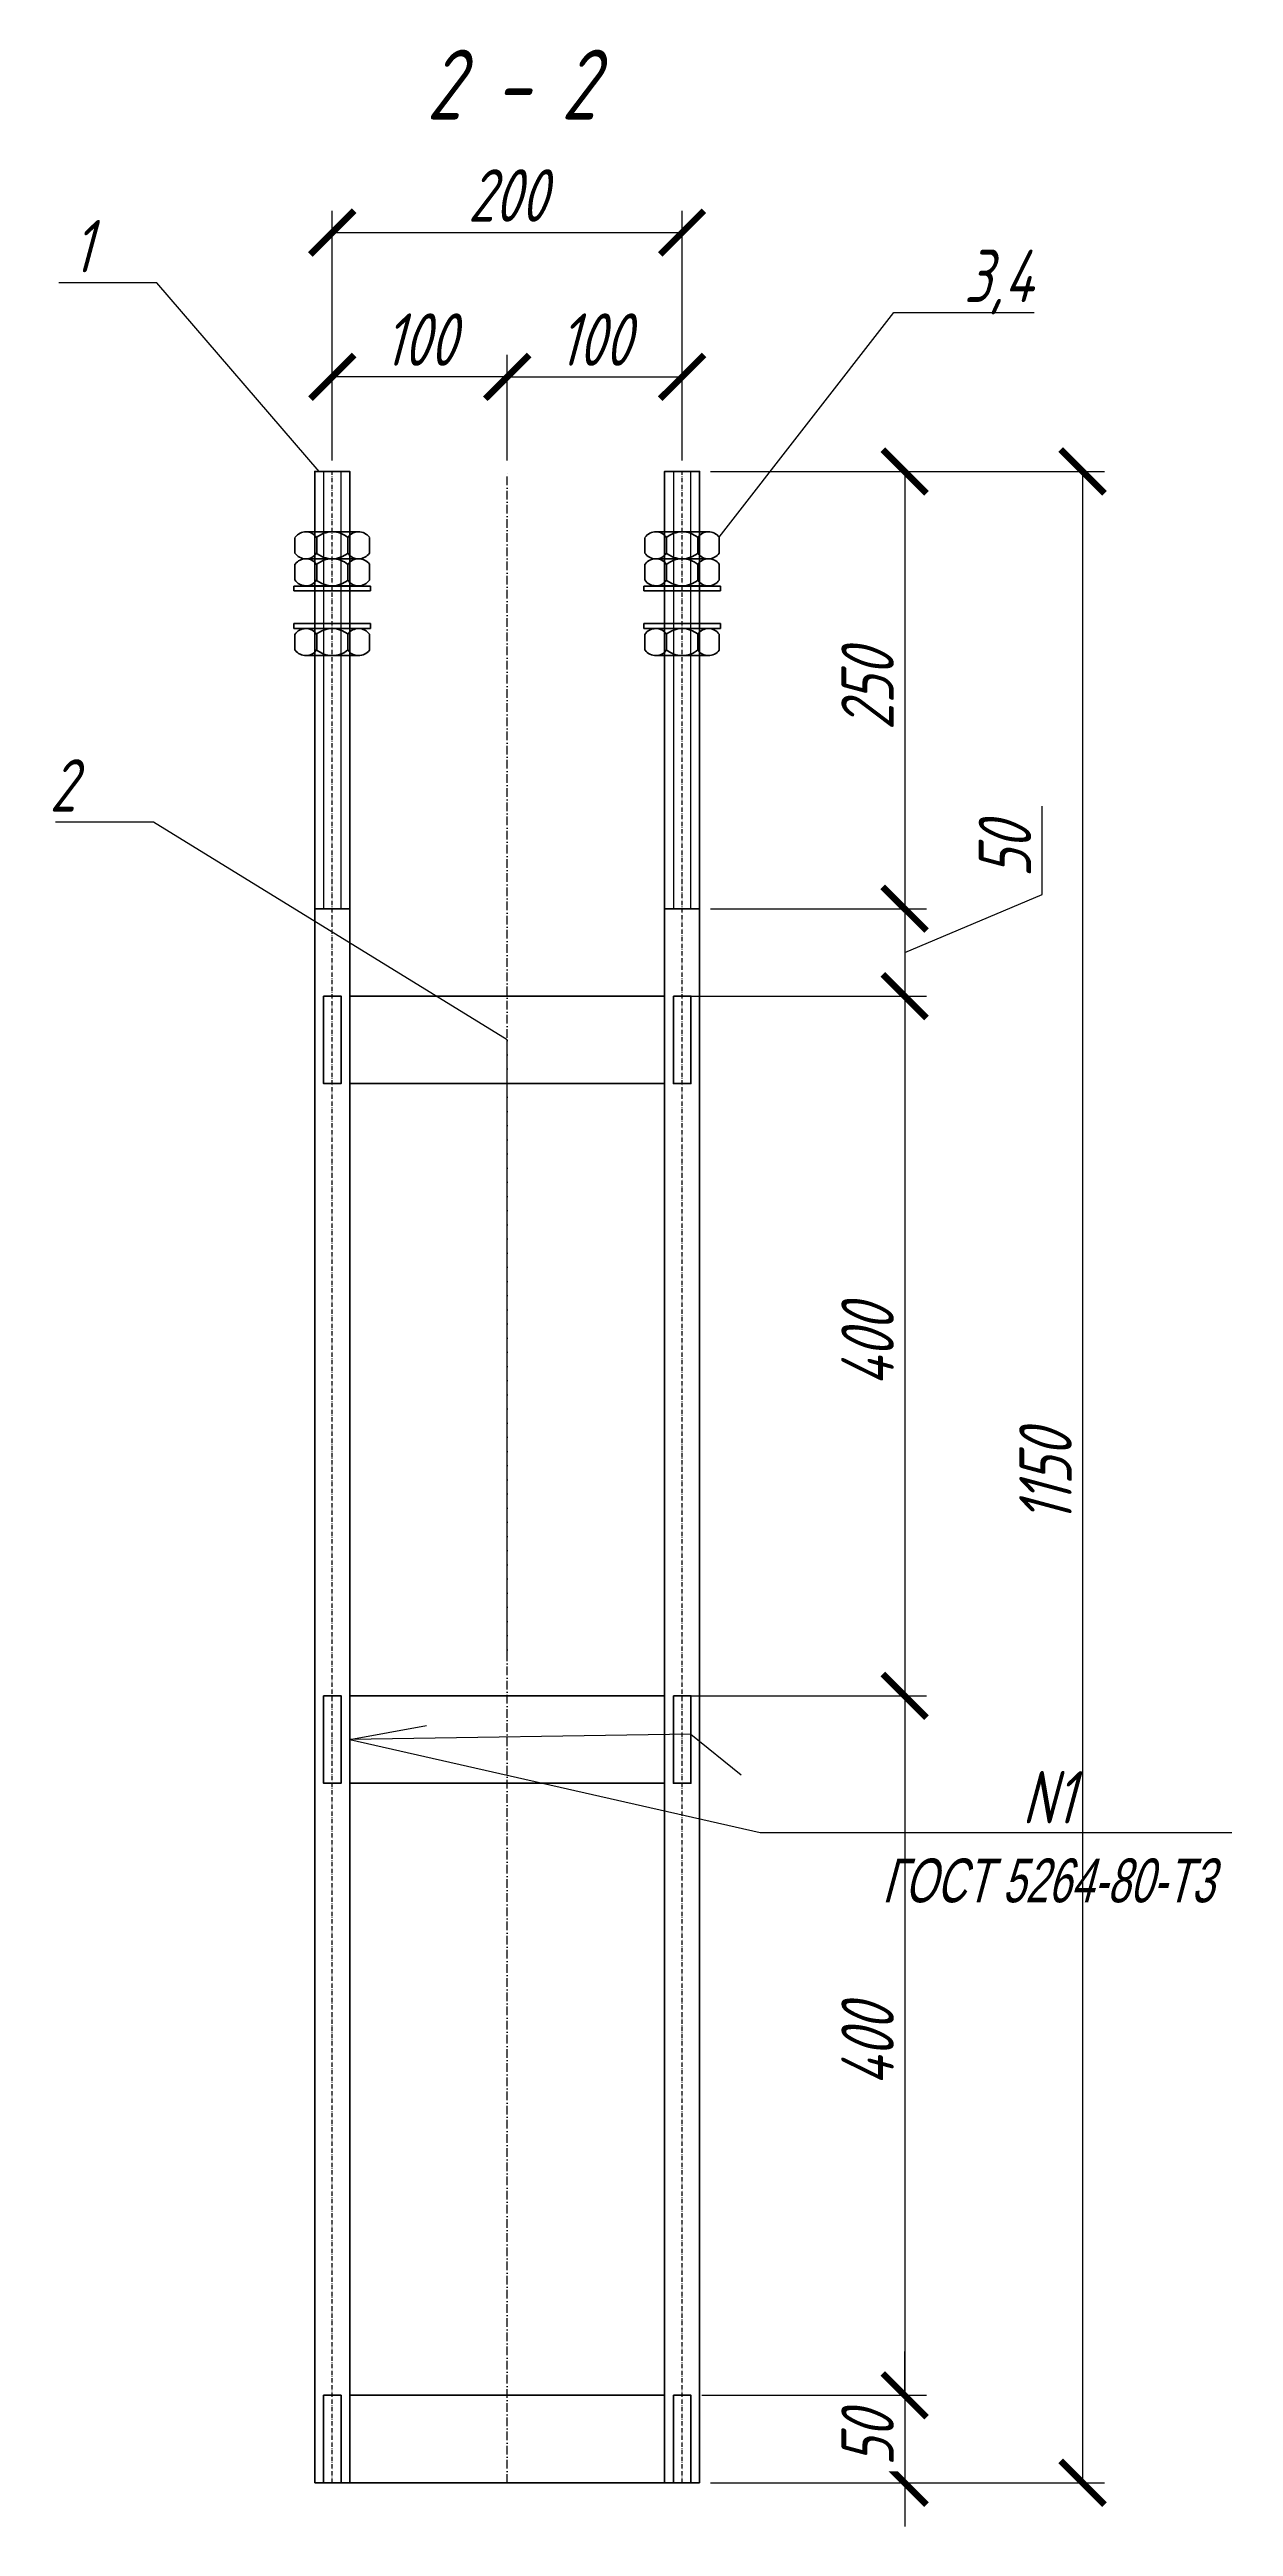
# Model space of a CAD drawing. Header units: millimetres. Extents: x 18535 to 117897, y 11356 to 27315.
# Drawn here: x 57642 to 58318, y 21688 to 23104 of the extents above; entities that cross this region are included whole.
import ezdxf
from ezdxf import colors
from ezdxf.entities.mleader import LeaderData, LeaderLine
from ezdxf.enums import TextEntityAlignment as Align
from ezdxf.math import Vec2, Vec3

# ---------------------------------------------------------------- set-up
doc = ezdxf.new("R2010")
doc.units = ezdxf.units.MM
doc.linetypes.add('ОСЕВАЯ_МЕЛКАЯ', pattern=[8, 5, -1.5, 0, -1.5])
for name, color, linetype, lineweight in [('Dimensions', 1, 'Continuous', 25), ('Обозначения', 102, 'Continuous', 25), ('Основная', 134, 'Continuous', 70)]:
    doc.layers.add(name, color=color, linetype=linetype, lineweight=lineweight)
doc.styles.add('!Жартун', font='simplex.shx', dxfattribs={"width": 0.7, "oblique": 15, "height": 3})
doc.dimstyles.new('!Жартун_размер', dxfattribs={"dimtxt": 3, "dimasz": 2.5, "dimexe": 1.25, "dimexo": 0.625, "dimtad": 1, "dimdec": 0, "dimtxsty": '!Жартун', "dimblk": 'ARCHTICK', "dimcen": 2.5, "dimaunit": 1, "dimadec": 0, "dimazin": 0, "dimtfac": 1, "dimtdec": 0, "dimtix": 1, "dimtmove": 1, "dimatfit": 2, "dimldrblk": 'NONE', "dimfxl": 1, "dimtfill": 1, "dimlwd": 25, "dimarcsym": 0})

# ---------------------------------------------------------------- blocks, each defined once
blk = doc.blocks.new('гайка')
at = {"lineweight": 40}
for p, q in [((-1.5, 1.55), (1.51, 1.55)), ((-2.13, 0.33), (-2.13, 1.23)), ((-1.51, 0), (1.51, 0)), ((-0.89, 0.32), (-0.89, 1.22)), ((0.89, 0.32), (0.89, 1.22)), ((2.12, 0.33), (2.12, 1.23))]:
    blk.add_line(p, q, dxfattribs=at)
for centre, radius, start, end in [((-1.49, 0.75), 0.798, 90.1886, 142.4612), ((-1.51, 0.8), 0.751, 34.7441, 90.11), ((0.02, 0.09), 1.46, 90.9884, 128.9307), ((0, 0.15), 1.4, 50.2314, 89.8441), ((1.51, 0.8), 0.751, 89.89, 145.2559), ((1.49, 0.75), 0.798, 37.5388, 89.8114), ((-1.51, 0.75), 0.746, 213.8179, 269.6802), ((-1.51, 0.75), 0.751, 269.89, 325.2559), ((0.03, 1.48), 1.48, 231.336, 268.7449), ((-0.04, 1.5), 1.5, 271.5883, 308.3361), ((1.51, 0.75), 0.751, 214.7441, 270.11), ((1.5, 0.75), 0.749, 270.3611, 326.0099)]:
    blk.add_arc(centre, radius, start, end, dxfattribs=at)
blk = doc.blocks.new('шайба')
at = {"lineweight": 40}
for p, q in [((2.19, 0.28), (-2.19, 0.28)), ((-2.19, 0.28), (-2.19, 0)), ((2.19, 0.28), (-2.19, 0.28)), ((-2.19, 0.28), (-2.19, 0)), ((2.19, 0), (-2.19, 0)), ((2.19, 0), (-2.19, 0)), ((-1.49, 0.28), (1.53, 0.28)), ((2.19, 0.28), (2.19, 0)), ((2.19, 0.28), (2.19, 0))]:
    blk.add_line(p, q, dxfattribs=at)
blk = doc.blocks.new('_None')
blk = doc.blocks.new('_ArchTick')
at = {"color": 0, "linetype": 'ByBlock', "const_width": 0.15}
blk.add_lwpolyline([(-0.5, -0.5), (0.5, 0.5)], dxfattribs=at)
blk = doc.blocks.new('*D20')
at = {"layer": 'Defpoints', "color": 0, "transparency": 16777216}
for p in [(58013.3, 22862.5), (58013.3, 22612.5), (58130.5, 22612.5)]:
    blk.add_point(p, dxfattribs=at)
at = {"layer": 'Обозначения', "color": 0, "lineweight": -2, "transparency": 16777216}
for p, q in [((58019.5, 22862.5), (58143, 22862.5)), ((58019.5, 22612.5), (58143, 22612.5))]:
    blk.add_line(p, q, dxfattribs=at)
at = {"layer": 'Обозначения', "color": 0, "linetype": 'Continuous', "lineweight": 25, "transparency": 16777216}
blk.add_line((58130.5, 22862.5), (58130.5, 22612.5), dxfattribs=at)
at = {"layer": 'Обозначения', "color": 0, "lineweight": 25, "transparency": 16777216, "xscale": 25, "yscale": 25, "zscale": 25}
for p, rotation in [((58130.5, 22862.5), 90), ((58130.5, 22612.5), 270)]:
    blk.add_blockref('_ArchTick', p, dxfattribs=dict(at, rotation=rotation))
at = {"layer": 'Обозначения', "color": 0, "transparency": 16777216, "insert": (58109.3, 22737.5), "char_height": 30, "attachment_point": 5, "rotation": 90, "style": '!Жартун', "bg_fill": 3, "box_fill_scale": 1.1, "bg_fill_color": 256, "bg_fill_true_color": 13158600, "bg_fill_transparency": 0}
blk.add_mtext('250', dxfattribs=at)
blk = doc.blocks.new('*D19')
at = {"layer": 'Defpoints', "color": 0, "transparency": 16777216}
for p in [(58013.3, 22612.5), (57993.3, 22562.5), (58130.5, 22562.5)]:
    blk.add_point(p, dxfattribs=at)
at = {"layer": 'Обозначения', "color": 0, "linetype": 'Continuous', "lineweight": 25, "transparency": 16777216}
for p, q in [((58209.1, 22620.6), (58209.1, 22671.1)), ((58130.5, 22587.5), (58209.1, 22620.6)), ((58130.5, 22612.5), (58130.5, 22562.5))]:
    blk.add_line(p, q, dxfattribs=at)
at = {"layer": 'Обозначения', "color": 0, "lineweight": -2, "transparency": 16777216}
for p, q in [((58019.5, 22612.5), (58143, 22612.5)), ((57999.5, 22562.5), (58143, 22562.5))]:
    blk.add_line(p, q, dxfattribs=at)
at = {"layer": 'Обозначения', "color": 0, "lineweight": 25, "transparency": 16777216, "xscale": 25, "yscale": 25, "zscale": 25}
for p, rotation in [((58130.5, 22612.5), 90), ((58130.5, 22562.5), 270)]:
    blk.add_blockref('_ArchTick', p, dxfattribs=dict(at, rotation=rotation))
at = {"layer": 'Обозначения', "color": 0, "transparency": 16777216, "insert": (58187.8, 22645.8), "char_height": 30, "attachment_point": 5, "rotation": 90, "style": '!Жартун', "bg_fill": 3, "box_fill_scale": 1.1, "bg_fill_color": 256, "bg_fill_true_color": 13158600, "bg_fill_transparency": 0}
blk.add_mtext('50', dxfattribs=at)
blk = doc.blocks.new('*D18')
at = {"layer": 'Defpoints', "color": 0, "transparency": 16777216}
for p in [(57993.3, 22562.5), (57993.3, 22162.5), (58130.5, 22162.5)]:
    blk.add_point(p, dxfattribs=at)
at = {"layer": 'Обозначения', "color": 0, "lineweight": -2, "transparency": 16777216}
for p, q in [((57999.5, 22562.5), (58143, 22562.5)), ((57999.5, 22162.5), (58143, 22162.5))]:
    blk.add_line(p, q, dxfattribs=at)
at = {"layer": 'Обозначения', "color": 0, "linetype": 'Continuous', "lineweight": 25, "transparency": 16777216}
blk.add_line((58130.5, 22562.5), (58130.5, 22162.5), dxfattribs=at)
at = {"layer": 'Обозначения', "color": 0, "lineweight": 25, "transparency": 16777216, "xscale": 25, "yscale": 25, "zscale": 25}
for p, rotation in [((58130.5, 22562.5), 90), ((58130.5, 22162.5), 270)]:
    blk.add_blockref('_ArchTick', p, dxfattribs=dict(at, rotation=rotation))
at = {"layer": 'Обозначения', "color": 0, "transparency": 16777216, "insert": (58109.3, 22362.5), "char_height": 30, "attachment_point": 5, "rotation": 90, "style": '!Жартун', "bg_fill": 3, "box_fill_scale": 1.1, "bg_fill_color": 256, "bg_fill_true_color": 13158600, "bg_fill_transparency": 0}
blk.add_mtext('400', dxfattribs=at)
blk = doc.blocks.new('*D17')
at = {"layer": 'Defpoints', "color": 0, "transparency": 16777216}
for p in [(58013.3, 22862.5), (58013.3, 21712.5), (58232.2, 21712.5)]:
    blk.add_point(p, dxfattribs=at)
at = {"layer": 'Обозначения', "color": 0, "lineweight": -2, "transparency": 16777216}
for p, q in [((58019.5, 22862.5), (58244.7, 22862.5)), ((58019.5, 21712.5), (58244.7, 21712.5))]:
    blk.add_line(p, q, dxfattribs=at)
at = {"layer": 'Обозначения', "color": 0, "linetype": 'Continuous', "lineweight": 25, "transparency": 16777216}
blk.add_line((58232.2, 22862.5), (58232.2, 21712.5), dxfattribs=at)
at = {"layer": 'Обозначения', "color": 0, "lineweight": 25, "transparency": 16777216, "xscale": 25, "yscale": 25, "zscale": 25}
for p, rotation in [((58232.2, 22862.5), 90), ((58232.2, 21712.5), 270)]:
    blk.add_blockref('_ArchTick', p, dxfattribs=dict(at, rotation=rotation))
at = {"layer": 'Обозначения', "color": 0, "transparency": 16777216, "insert": (58211, 22287.5), "char_height": 30, "attachment_point": 5, "rotation": 90, "style": '!Жартун', "bg_fill": 3, "box_fill_scale": 1.1, "bg_fill_color": 256, "bg_fill_true_color": 13158600, "bg_fill_transparency": 0}
blk.add_mtext('1150', dxfattribs=at)
blk = doc.blocks.new('*D16')
at = {"layer": 'Defpoints', "color": 0, "transparency": 16777216}
for p in [(58003.3, 22999.1), (57803.3, 22862.5), (58003.3, 22862.5)]:
    blk.add_point(p, dxfattribs=at)
at = {"layer": 'Обозначения', "color": 0, "lineweight": -2, "transparency": 16777216}
for p, q in [((57803.3, 22868.8), (57803.3, 23011.6)), ((58003.3, 22868.8), (58003.3, 23011.6))]:
    blk.add_line(p, q, dxfattribs=at)
at = {"layer": 'Обозначения', "color": 0, "linetype": 'Continuous', "lineweight": 25, "transparency": 16777216}
blk.add_line((57803.3, 22999.1), (58003.3, 22999.1), dxfattribs=at)
at = {"layer": 'Обозначения', "color": 0, "lineweight": 25, "transparency": 16777216, "xscale": 25, "yscale": 25, "zscale": 25, "rotation": 180}
blk.add_blockref('_ArchTick', (57803.3, 22999.1), dxfattribs=at)
at = {"layer": 'Обозначения', "color": 0, "lineweight": 25, "transparency": 16777216, "xscale": 25, "yscale": 25, "zscale": 25}
blk.add_blockref('_ArchTick', (58003.3, 22999.1), dxfattribs=at)
at = {"layer": 'Обозначения', "color": 0, "transparency": 16777216, "insert": (57903.3, 23020.3), "char_height": 30, "attachment_point": 5, "style": '!Жартун', "bg_fill": 3, "box_fill_scale": 1.1, "bg_fill_color": 256, "bg_fill_true_color": 13158600, "bg_fill_transparency": 0}
blk.add_mtext('200', dxfattribs=at)
blk = doc.blocks.new('*D47')
at = {"layer": 'Defpoints', "color": 0, "transparency": 16777216}
for p in [(58037.1, 22162.5), (58008.3, 21762.5), (58130.5, 21762.5)]:
    blk.add_point(p, dxfattribs=at)
at = {"layer": 'Обозначения', "color": 0, "lineweight": -2, "transparency": 16777216}
for p, q in [((58043.3, 22162.5), (58143, 22162.5)), ((58014.5, 21762.5), (58143, 21762.5))]:
    blk.add_line(p, q, dxfattribs=at)
at = {"layer": 'Обозначения', "color": 0, "linetype": 'Continuous', "lineweight": 25, "transparency": 16777216}
blk.add_line((58130.5, 22162.5), (58130.5, 21762.5), dxfattribs=at)
at = {"layer": 'Обозначения', "color": 0, "lineweight": 25, "transparency": 16777216, "xscale": 25, "yscale": 25, "zscale": 25}
for p, rotation in [((58130.5, 22162.5), 90), ((58130.5, 21762.5), 270)]:
    blk.add_blockref('_ArchTick', p, dxfattribs=dict(at, rotation=rotation))
at = {"layer": 'Обозначения', "color": 0, "transparency": 16777216, "insert": (58109.3, 21962.5), "char_height": 30, "attachment_point": 5, "rotation": 90, "style": '!Жартун', "bg_fill": 3, "box_fill_scale": 1.1, "bg_fill_color": 256, "bg_fill_true_color": 13158600, "bg_fill_transparency": 0}
blk.add_mtext('400', dxfattribs=at)
blk = doc.blocks.new('*D48')
at = {"layer": 'Defpoints', "color": 0, "transparency": 16777216}
for p in [(58008.3, 21762.5), (58034.8, 21712.5)]:
    blk.add_point(p, dxfattribs=at)
at = {"layer": 'Обозначения', "color": 0, "linetype": 'Continuous', "lineweight": 25, "transparency": 16777216}
for p, q in [((58130.5, 21762.5), (58130.5, 21787.5)), ((58130.5, 21762.5), (58130.5, 21712.5)), ((58130.5, 21712.5), (58130.5, 21687.5))]:
    blk.add_line(p, q, dxfattribs=at)
at = {"layer": 'Обозначения', "color": 0, "lineweight": -2, "transparency": 16777216}
for p, q in [((58014.5, 21762.5), (58143, 21762.5)), ((58041, 21712.5), (58143, 21712.5))]:
    blk.add_line(p, q, dxfattribs=at)
at = {"layer": 'Обозначения', "color": 0, "lineweight": 25, "transparency": 16777216, "xscale": 25, "yscale": 25, "zscale": 25}
for p, rotation in [((58130.5, 21762.5), 270), ((58130.5, 21712.5), 90)]:
    blk.add_blockref('_ArchTick', p, dxfattribs=dict(at, rotation=rotation))
at = {"layer": 'Обозначения', "color": 0, "transparency": 16777216, "insert": (58109.3, 21737.5), "char_height": 30, "attachment_point": 5, "rotation": 90, "style": '!Жартун', "bg_fill": 3, "box_fill_scale": 1.1, "bg_fill_color": 256, "bg_fill_true_color": 13158600, "bg_fill_transparency": 0}
blk.add_mtext('50', dxfattribs=at)
at = {"layer": 'Defpoints', "color": 0, "transparency": 16777216}
blk.add_point((58130.5, 21712.5), dxfattribs=at)
blk = doc.blocks.new('*D53')
at = {"layer": 'Defpoints', "color": 0, "transparency": 16777216}
for p in [(57803.3, 22916.6), (57803.3, 22862.5), (57903.3, 22862.5)]:
    blk.add_point(p, dxfattribs=at)
at = {"layer": 'Обозначения', "color": 0, "lineweight": -2, "transparency": 16777216}
for p, q in [((57803.3, 22868.8), (57803.3, 22929.1)), ((57903.3, 22868.8), (57903.3, 22929.1))]:
    blk.add_line(p, q, dxfattribs=at)
at = {"layer": 'Обозначения', "color": 0, "linetype": 'Continuous', "lineweight": 25, "transparency": 16777216}
blk.add_line((57903.3, 22916.6), (57803.3, 22916.6), dxfattribs=at)
at = {"layer": 'Обозначения', "color": 0, "lineweight": 25, "transparency": 16777216, "xscale": 25, "yscale": 25, "zscale": 25, "rotation": 180}
blk.add_blockref('_ArchTick', (57803.3, 22916.6), dxfattribs=at)
at = {"layer": 'Обозначения', "color": 0, "lineweight": 25, "transparency": 16777216, "xscale": 25, "yscale": 25, "zscale": 25}
blk.add_blockref('_ArchTick', (57903.3, 22916.6), dxfattribs=at)
at = {"layer": 'Обозначения', "color": 0, "transparency": 16777216, "insert": (57853.3, 22937.9), "char_height": 30, "attachment_point": 5, "style": '!Жартун', "bg_fill": 3, "box_fill_scale": 1.1, "bg_fill_color": 256, "bg_fill_true_color": 13158600, "bg_fill_transparency": 0}
blk.add_mtext('100', dxfattribs=at)
blk = doc.blocks.new('*D54')
at = {"layer": 'Defpoints', "color": 0, "transparency": 16777216}
for p in [(58003.3, 22916.6), (57903.3, 22862.5), (58003.3, 22862.5)]:
    blk.add_point(p, dxfattribs=at)
at = {"layer": 'Обозначения', "color": 0, "lineweight": -2, "transparency": 16777216}
for p, q in [((57903.3, 22868.8), (57903.3, 22929.1)), ((58003.3, 22868.8), (58003.3, 22929.1))]:
    blk.add_line(p, q, dxfattribs=at)
at = {"layer": 'Обозначения', "color": 0, "linetype": 'Continuous', "lineweight": 25, "transparency": 16777216}
blk.add_line((57903.3, 22916.6), (58003.3, 22916.6), dxfattribs=at)
at = {"layer": 'Обозначения', "color": 0, "lineweight": 25, "transparency": 16777216, "xscale": 25, "yscale": 25, "zscale": 25, "rotation": 180}
blk.add_blockref('_ArchTick', (57903.3, 22916.6), dxfattribs=at)
at = {"layer": 'Обозначения', "color": 0, "lineweight": 25, "transparency": 16777216, "xscale": 25, "yscale": 25, "zscale": 25}
blk.add_blockref('_ArchTick', (58003.3, 22916.6), dxfattribs=at)
at = {"layer": 'Обозначения', "color": 0, "transparency": 16777216, "insert": (57953.3, 22937.9), "char_height": 30, "attachment_point": 5, "style": '!Жартун', "bg_fill": 3, "box_fill_scale": 1.1, "bg_fill_color": 256, "bg_fill_true_color": 13158600, "bg_fill_transparency": 0}
blk.add_mtext('100', dxfattribs=at)

msp = doc.modelspace()

# ---------------------------------------------------------------- linework, layer by layer
at = {"layer": 'Dimensions', "linetype": 'ОСЕВАЯ_МЕЛКАЯ', "ltscale": 0.5}
msp.add_line((58003.3, 21712.5), (58003.3, 22862.5), dxfattribs=at)
msp.add_lwpolyline([(57803.3, 21712.5), (57803.3, 22862.5)], dxfattribs=at)
at = {"layer": 'Обозначения'}
for points in [[(57793.3, 22612.5), (57813.3, 22612.5), (57813.3, 22862.5), (57793.3, 22862.5)], [(57798.3, 22612.5), (57808.3, 22612.5), (57808.3, 22862.5), (57798.3, 22862.5)], [(57998.3, 22612.5), (58008.3, 22612.5), (58008.3, 22862.5), (57998.3, 22862.5)]]:
    msp.add_lwpolyline(points, close=True, dxfattribs=at)
msp.add_lwpolyline([(57813.3, 22137.5), (57857.1, 22145.4)], dxfattribs=at)
at = {"layer": 'Основная'}
for points in [[(57793.3, 21712.5), (57793.3, 22862.5), (57813.3, 22862.5), (57813.3, 21712.5)], [(58013.3, 21712.5), (58013.3, 22862.5), (57993.3, 22862.5), (57993.3, 21712.5)], [(57793.3, 22612.5), (57813.3, 22612.5)], [(57993.3, 22612.5), (58013.3, 22612.5)], [(57793.3, 21712.5), (57813.3, 21712.5)]]:
    msp.add_lwpolyline(points, dxfattribs=at)
for points in [[(57798.3, 22562.5), (57808.3, 22562.5), (57808.3, 22512.5), (57798.3, 22512.5)], [(57813.3, 22562.5), (57993.3, 22562.5), (57993.3, 22512.5), (57813.3, 22512.5)], [(57798.3, 22162.5), (57808.3, 22162.5), (57808.3, 22112.5), (57798.3, 22112.5)], [(57813.3, 22162.5), (57993.3, 22162.5), (57993.3, 22112.5), (57813.3, 22112.5)], [(57798.3, 21762.5), (57808.3, 21762.5), (57808.3, 21712.5), (57798.3, 21712.5)], [(57813.3, 21762.5), (57993.3, 21762.5), (57993.3, 21712.5), (57813.3, 21712.5)]]:
    msp.add_lwpolyline(points, close=True, dxfattribs=at)

# ---------------------------------------------------------------- block references
at = {"layer": 'Dimensions', "xscale": 10, "yscale": 10, "zscale": 10}
for name, p in [('гайка', (57803.3, 22812.5)), ('гайка', (58003.3, 22812.5)), ('гайка', (57803.3, 22797.1)), ('гайка', (58003.3, 22797.1)), ('шайба', (57803.3, 22794.2)), ('шайба', (58003.3, 22794.2))]:
    msp.add_blockref(name, p, dxfattribs=at)
at = {"layer": 'Dimensions', "xscale": -10, "yscale": 10, "zscale": 10, "rotation": 180}
for name, p in [('шайба', (57803.3, 22775.6)), ('гайка', (57803.3, 22772.7)), ('шайба', (58003.3, 22775.6)), ('гайка', (58003.3, 22772.7))]:
    msp.add_blockref(name, p, dxfattribs=at)

# ---------------------------------------------------------------- texts
at = {"layer": 'Обозначения', "style": '!Жартун', "oblique": 15, "width": 0.7}
msp.add_text('2 - 2', height=40, dxfattribs=at).set_placement((57905.6, 23063.7), align=Align.CENTER)

# ---------------------------------------------------------------- leaders
at = {"layer": 'Обозначения'}
ml = msp.add_multileader_mtext('Standard', dxfattribs=at)
ml.set_content('1', color=256, style='!Жартун')
ml.set_leader_properties()
ml.set_arrow_properties(name='NONE')
ml.build(insert=Vec2(0, 0))
ml.multileader.update_dxf_attribs({"text_left_attachment_type": 6, "text_right_attachment_type": 6, "dogleg_length": 2, "arrow_head_size": 25, "scale": 10})
ctx = ml.context
ctx.base_point, ctx.scale, ctx.char_height, ctx.arrow_head_size, ctx.landing_gap_size, ctx.plane_origin = Vec3(57634.9, 22970.3), 10, 30, 25, 20, Vec3(57808.3, 22862.5)
ctx.left_attachment, ctx.right_attachment = 6, 6
notes = []
notes.append((ctx, [(1, (1, 1, 0), (57703, 22970.3), (-1, 0), 20, [(0, [(57795.8, 22862.5)], 0, [])])]))
ctx.mtext.insert, ctx.mtext.flow_direction = Vec3(57654.9, 23006.3), 5
ml = msp.add_multileader_mtext('Standard', dxfattribs=at)
ml.set_content('3,4', color=256, style='!Жартун')
ml.set_leader_properties()
ml.set_arrow_properties(name='NONE')
ml.build(insert=Vec2(0, 0))
ml.multileader.update_dxf_attribs({"text_left_attachment_type": 6, "text_right_attachment_type": 6, "dogleg_length": 2, "arrow_head_size": 25, "scale": 10})
ctx = ml.context
ctx.base_point, ctx.scale, ctx.char_height, ctx.arrow_head_size, ctx.landing_gap_size, ctx.plane_origin = Vec3(58144.4, 22953.3), 10, 30, 25, 20, Vec3(58024.5, 22824.9)
ctx.left_attachment, ctx.right_attachment = 6, 6
notes.append((ctx, [(0, (1, 1, 0), (58124.4, 22953.3), (1, 0), 20, [(0, [(58024.5, 22824.9)], 0, [])])]))
ctx.mtext.insert, ctx.mtext.flow_direction = Vec3(58164.4, 22989.3), 5
ml = msp.add_multileader_mtext('Standard', dxfattribs=at)
ml.set_content('2', color=256, style='!Жартун')
ml.set_leader_properties()
ml.set_arrow_properties(name='NONE')
ml.build(insert=Vec2(0, 0))
ml.multileader.update_dxf_attribs({"text_left_attachment_type": 6, "text_right_attachment_type": 6, "dogleg_length": 2, "arrow_head_size": 25, "scale": 10})
ctx = ml.context
ctx.base_point, ctx.scale, ctx.char_height, ctx.arrow_head_size, ctx.landing_gap_size, ctx.plane_origin = Vec3(57621.7, 22662), 10, 30, 25, 20, Vec3(57656, 22534.6)
ctx.left_attachment, ctx.right_attachment = 6, 6
notes.append((ctx, [(1, (1, 1, 0), (57701.2, 22662), (-1, 0), 20, [(0, [(57903.3, 22187.5), (57903.3, 22537.5)], 0, [])])]))
ctx.mtext.insert, ctx.mtext.flow_direction = Vec3(57641.7, 22698), 5
for ctx, leaders in notes:
    for number, flags, end, landing, length, lines in leaders:
        leader = LeaderData()
        leader.index, (leader.has_last_leader_line, leader.has_dogleg_vector, leader.attachment_direction) = number, flags
        leader.last_leader_point, leader.dogleg_vector, leader.dogleg_length = Vec3(end), Vec3(landing), length
        for number, points, colour, breaks in lines:
            line = LeaderLine()
            line.index, line.vertices, line.color, line.breaks = number, Vec3.list(points), colors.encode_raw_color(colour), breaks
            leader.lines.append(line)
        ctx.leaders.append(leader)

# ---------------------------------------------------------------- next in the draw order: dimensions: what is measured, and where the dimension line sits
dim = msp.add_linear_dim(base=(58130.5, 22612.5), p1=(58013.3, 22862.5), p2=(58013.3, 22612.5), angle=90, dimstyle='!Жартун_размер', dxfattribs=at)
dim.commit()
dim.dimension.update_dxf_attribs({"geometry": '*D20', "text_midpoint": (58109.3, 22737.5)})

# ---------------------------------------------------------------- next in the draw order: dimensions: what is measured, and where the dimension line sits
dim = msp.add_linear_dim(base=(58130.5, 22562.5), p1=(58013.3, 22612.5), p2=(57993.3, 22562.5), angle=90, dimstyle='!Жартун_размер', dxfattribs=at)
dim.commit()
dim.dimension.update_dxf_attribs({"geometry": '*D19', "text_midpoint": (58209.1, 22626.8), "dimtype": 160})

# ---------------------------------------------------------------- next in the draw order: dimensions: what is measured, and where the dimension line sits
dim = msp.add_linear_dim(base=(58130.5, 22162.5), p1=(57993.3, 22562.5), p2=(57993.3, 22162.5), angle=90, dimstyle='!Жартун_размер', dxfattribs=at)
dim.commit()
dim.dimension.update_dxf_attribs({"geometry": '*D18', "text_midpoint": (58130.5, 22362.5), "dimtype": 160})

# ---------------------------------------------------------------- next in the draw order: dimensions: what is measured, and where the dimension line sits
dim = msp.add_linear_dim(base=(58232.2, 21712.5), p1=(58013.3, 22862.5), p2=(58013.3, 21712.5), angle=90, dimstyle='!Жартун_размер', dxfattribs=at)
dim.commit()
dim.dimension.update_dxf_attribs({"geometry": '*D17', "text_midpoint": (58211, 22287.5)})

# ---------------------------------------------------------------- next in the draw order: linework, layer by layer
msp.add_lwpolyline([(58008.3, 22140.5), (58037.1, 22117.2)], dxfattribs=at)
at = {"layer": 'Основная'}
for points in [[(57998.3, 22562.5), (58008.3, 22562.5), (58008.3, 22512.5), (57998.3, 22512.5)], [(57998.3, 22162.5), (58008.3, 22162.5), (58008.3, 22112.5), (57998.3, 22112.5)], [(57998.3, 21762.5), (58008.3, 21762.5), (58008.3, 21712.5), (57998.3, 21712.5)]]:
    msp.add_lwpolyline(points, close=True, dxfattribs=at)
msp.add_lwpolyline([(57993.3, 21712.5), (58013.3, 21712.5)], dxfattribs=at)

# ---------------------------------------------------------------- next in the draw order: dimensions: what is measured, and where the dimension line sits
at = {"layer": 'Обозначения'}
dim = msp.add_linear_dim(base=(58003.3, 22999.1), p1=(57803.3, 22862.5), p2=(58003.3, 22862.5), dimstyle='!Жартун_размер', dxfattribs=at)
dim.commit()
dim.dimension.update_dxf_attribs({"geometry": '*D16', "text_midpoint": (57903.3, 23020.3)})

# ---------------------------------------------------------------- next in the draw order: leaders
ml = msp.add_multileader_mtext('Standard', dxfattribs=at)
ml.set_content('{\\C256;N1\\P\\fMS Sans Serif|b0|i0|c204|p0;\\H0.83333x;ГОСТ 5264-80-Т3}', color=256, style='!Жартун')
ml.set_leader_properties()
ml.set_arrow_properties(name='NONE')
ml.build(insert=Vec2(0, 0))
ml.multileader.update_dxf_attribs({"text_left_attachment_type": 6, "text_right_attachment_type": 6, "dogleg_length": 2, "arrow_head_size": 25, "scale": 10})
ctx = ml.context
ctx.base_point, ctx.scale, ctx.char_height, ctx.arrow_head_size, ctx.landing_gap_size, ctx.plane_origin = Vec3(58067.9, 22084.4), 10, 30, 25, 20, Vec3(58008.3, 22190.5)
ctx.left_attachment, ctx.right_attachment, ctx.text_align_type = 6, 6, 1
notes = []
notes.append((ctx, [(0, (1, 1, 0), (58047.9, 22084.4), (1, 0), 20, [(1, [(58008.3, 22140.5), (57813.3, 22137.5)], 0, [])])]))
ctx.mtext.insert, ctx.mtext.alignment, ctx.mtext.flow_direction = Vec3(58212.5, 22119.4), 2, 5
for ctx, leaders in notes:
    for number, flags, end, landing, length, lines in leaders:
        leader = LeaderData()
        leader.index, (leader.has_last_leader_line, leader.has_dogleg_vector, leader.attachment_direction) = number, flags
        leader.last_leader_point, leader.dogleg_vector, leader.dogleg_length = Vec3(end), Vec3(landing), length
        for number, points, colour, breaks in lines:
            line = LeaderLine()
            line.index, line.vertices, line.color, line.breaks = number, Vec3.list(points), colors.encode_raw_color(colour), breaks
            leader.lines.append(line)
        ctx.leaders.append(leader)

# ---------------------------------------------------------------- next in the draw order: linework, layer by layer
at = {"layer": 'Dimensions', "linetype": 'ОСЕВАЯ_МЕЛКАЯ'}
msp.add_lwpolyline([(57903.3, 21712.5), (57903.3, 22862.5)], dxfattribs=at)

# ---------------------------------------------------------------- next in the draw order: dimensions: what is measured, and where the dimension line sits
at = {"layer": 'Обозначения'}
dim = msp.add_linear_dim(base=(58130.5, 21762.5), p1=(58037.1, 22162.5), p2=(58008.3, 21762.5), angle=90, dimstyle='!Жартун_размер', dxfattribs=at)
dim.commit()
dim.dimension.update_dxf_attribs({"geometry": '*D47', "text_midpoint": (58109.3, 21962.5)})

# ---------------------------------------------------------------- next in the draw order: dimensions: what is measured, and where the dimension line sits
dim = msp.add_linear_dim(base=(57803.3, 22916.6), p1=(57903.3, 22862.5), p2=(57803.3, 22862.5), dimstyle='!Жартун_размер', dxfattribs=at)
dim.commit()
dim.dimension.update_dxf_attribs({"geometry": '*D53', "text_midpoint": (57853.3, 22937.9)})
dim = msp.add_linear_dim(base=(58130.5, 21712.5), p1=(58008.3, 21762.5), p2=(58034.8, 21712.5), angle=90, dimstyle='!Жартун_размер', dxfattribs=at)
dim.commit()
dim.dimension.update_dxf_attribs({"geometry": '*D48', "text_midpoint": (58109.3, 21737.5)})

# ---------------------------------------------------------------- next in the draw order: dimensions: what is measured, and where the dimension line sits
dim = msp.add_linear_dim(base=(58003.3, 22916.6), p1=(57903.3, 22862.5), p2=(58003.3, 22862.5), dimstyle='!Жартун_размер', dxfattribs=at)
dim.commit()
dim.dimension.update_dxf_attribs({"geometry": '*D54', "text_midpoint": (57953.3, 22937.9)})

# ---------------------------------------------------------------- next in the draw order: leaders
ml = msp.add_multileader_mtext('Standard', dxfattribs=at)
ml.set_content('Свая СВ1, ^J4шт', color=256, style='!Жартун')
ml.set_leader_properties()
ml.set_arrow_properties(name='NONE')
ml.build(insert=Vec2(0, 0))
ml.multileader.update_dxf_attribs({"text_left_attachment_type": 6, "text_right_attachment_type": 6, "dogleg_length": 2, "arrow_head_size": 125, "scale": 50})
ctx = ml.context
ctx.base_point, ctx.scale, ctx.char_height, ctx.arrow_head_size, ctx.landing_gap_size, ctx.plane_origin = Vec3(44954, 21293.1), 50, 150, 125, 100, Vec3(42746.9, 22558.6)
ctx.left_attachment, ctx.right_attachment = 6, 6
notes = []
notes.append((ctx, [(0, (1, 1, 0), (44854, 21293.1), (1, 0), 100, [(0, [(44654.6, 22423)], 0, [])])]))
ctx.mtext.insert, ctx.mtext.width, ctx.mtext.flow_direction = Vec3(45054, 21473.1), 1268.476, 5
for ctx, leaders in notes:
    for number, flags, end, landing, length, lines in leaders:
        leader = LeaderData()
        leader.index, (leader.has_last_leader_line, leader.has_dogleg_vector, leader.attachment_direction) = number, flags
        leader.last_leader_point, leader.dogleg_vector, leader.dogleg_length = Vec3(end), Vec3(landing), length
        for number, points, colour, breaks in lines:
            line = LeaderLine()
            line.index, line.vertices, line.color, line.breaks = number, Vec3.list(points), colors.encode_raw_color(colour), breaks
            leader.lines.append(line)
        ctx.leaders.append(leader)

# ---------------------------------------------------------------- next in the draw order: leaders
ml = msp.add_multileader_mtext('Standard', dxfattribs=at)
ml.set_content('Блок анкерный БА1,\\P1шт', color=256, style='!Жартун')
ml.set_leader_properties()
ml.set_arrow_properties(name='NONE')
ml.build(insert=Vec2(0, 0))
ml.multileader.update_dxf_attribs({"text_left_attachment_type": 6, "text_right_attachment_type": 6, "dogleg_length": 2, "arrow_head_size": 125, "scale": 50})
ctx = ml.context
ctx.base_point, ctx.scale, ctx.char_height, ctx.arrow_head_size, ctx.landing_gap_size, ctx.plane_origin = Vec3(28635.1, 23046.1), 50, 150, 125, 100, Vec3(27324.5, 24027.7)
ctx.left_attachment, ctx.right_attachment = 6, 6
notes = []
notes.append((ctx, [(0, (1, 1, 0), (28535.1, 23046.1), (1, 0), 100, [(0, [(27333.7, 23536.4)], 0, [])])]))
ctx.mtext.insert, ctx.mtext.width, ctx.mtext.flow_direction = Vec3(28735.1, 23226.1), 1708.369, 5
for ctx, leaders in notes:
    for number, flags, end, landing, length, lines in leaders:
        leader = LeaderData()
        leader.index, (leader.has_last_leader_line, leader.has_dogleg_vector, leader.attachment_direction) = number, flags
        leader.last_leader_point, leader.dogleg_vector, leader.dogleg_length = Vec3(end), Vec3(landing), length
        for number, points, colour, breaks in lines:
            line = LeaderLine()
            line.index, line.vertices, line.color, line.breaks = number, Vec3.list(points), colors.encode_raw_color(colour), breaks
            leader.lines.append(line)
        ctx.leaders.append(leader)

doc.saveas('drawing.dxf')
